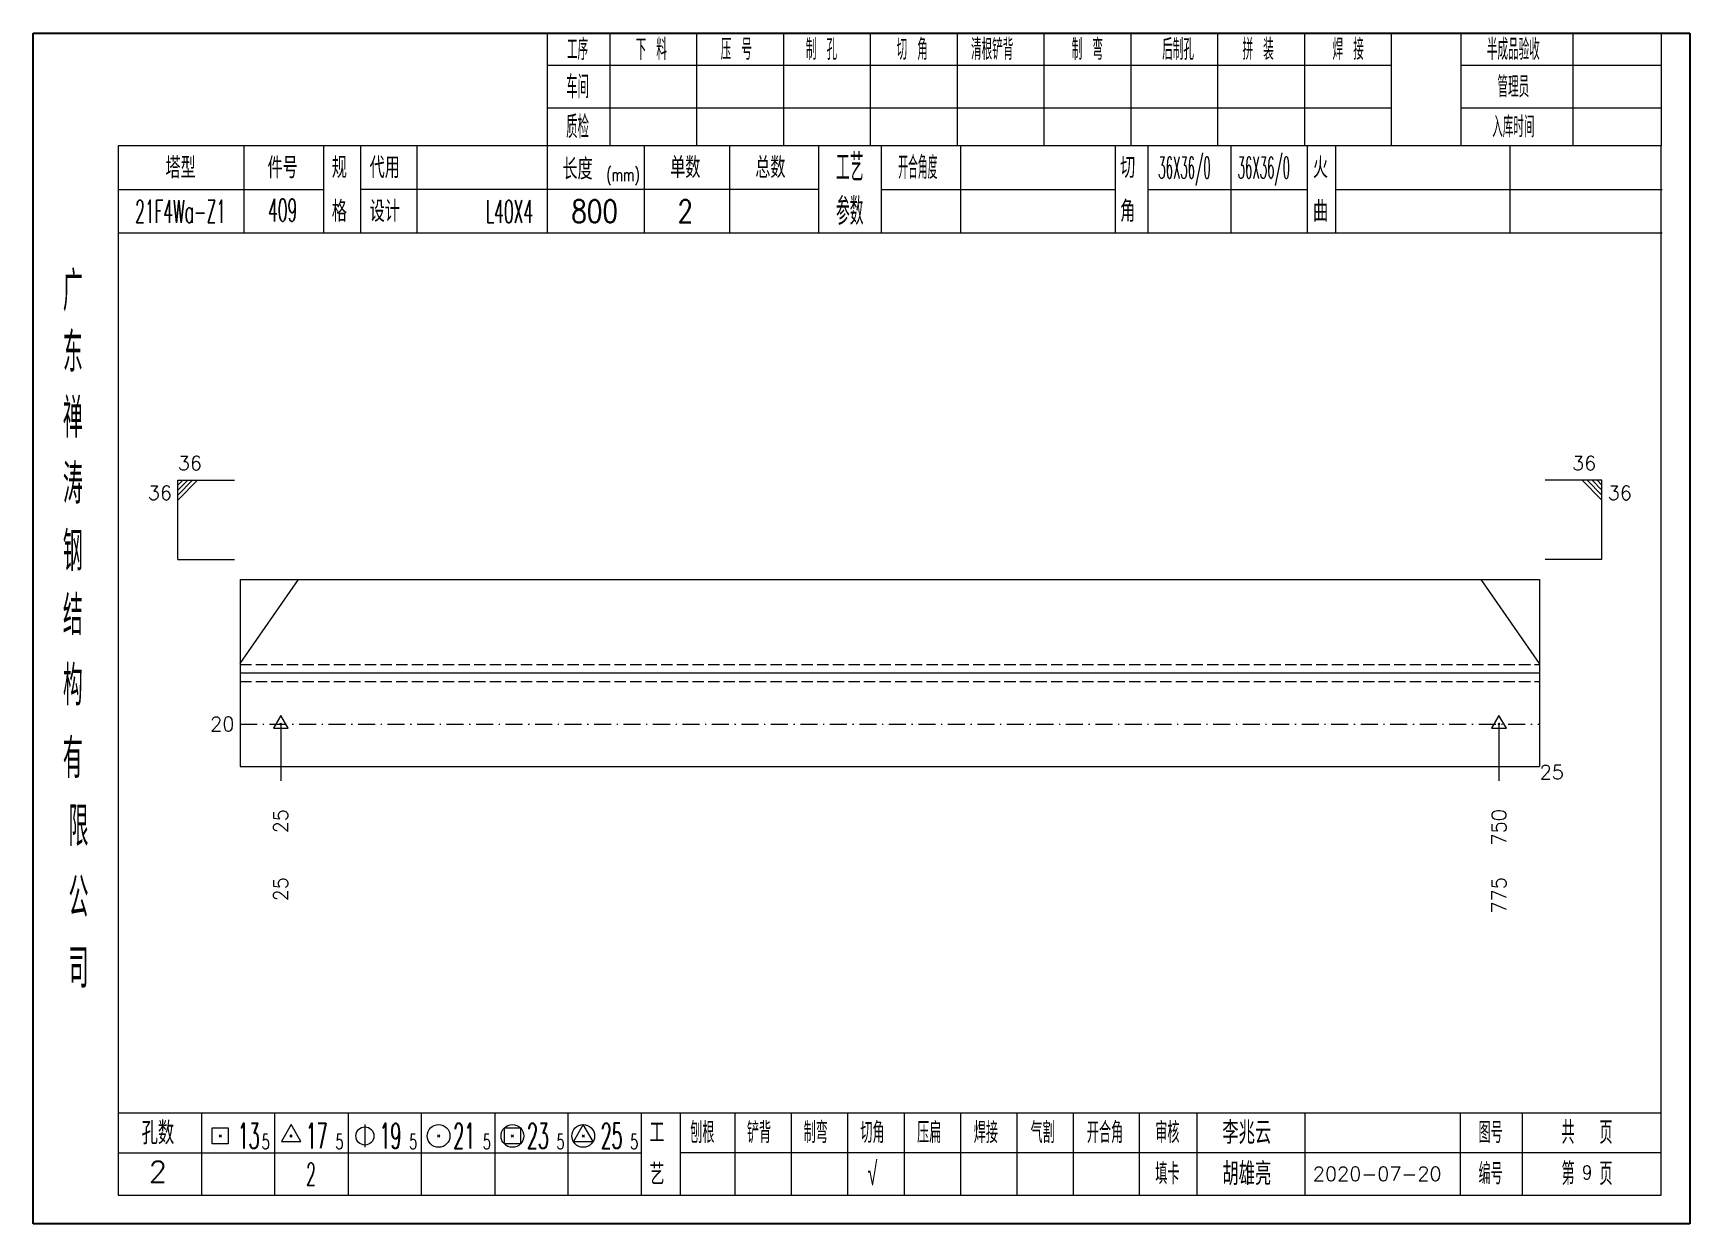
# Model space of a CAD drawing. Extents: x 1310 to 15542, y -76 to 8381.
# Drawn here: x 4013.5 to 4305.6, y 3663.8 to 3873.7 of the extents above; entities that cross this region are included whole.
import ezdxf
from ezdxf.enums import TextEntityAlignment as Align

# ---------------------------------------------------------------- set-up
doc = ezdxf.new("R2010")
doc.units = 0
doc.header["$MEASUREMENT"] = 0
doc.linetypes.add('一点画线', pattern=[5.2, 3, -1, 0.2, -1])
doc.linetypes.add('虚线', pattern=[2.75, 2, -0.75])
doc.layers.get('0').update_dxf_attribs({"linetype": 'CONTINUOUS', "lineweight": 25})
for name, color, linetype, lineweight in [('1', 7, 'CONTINUOUS', 25), ('4', 7, 'CONTINUOUS', 25), ('5', 7, 'CONTINUOUS', 25)]:
    doc.layers.add(name, color=color, linetype=linetype, lineweight=lineweight)
doc.styles.get("Standard").update_dxf_attribs({"font": 'simplex.shx', "width": 0.7, "height": 3, "bigfont": 'gbhzfs.shx'})

msp = doc.modelspace()

# ---------------------------------------------------------------- texts
at = {"color": 7, "linetype": 'Continuous', "lineweight": 13}
msp.add_text('36', height=2.5, dxfattribs=at).set_placement((4038.962, 3795.914), align=Align.BOTTOM_LEFT)
msp.add_text('36', height=2.5, dxfattribs=at).set_placement((4289.092, 3795.914), align=Align.BOTTOM_RIGHT)
msp.add_text('36', height=2.5, dxfattribs=at).set_placement((4037.962, 3793.914), align=Align.TOP_RIGHT)
msp.add_text('36', height=2.5, dxfattribs=at).set_placement((4291.092, 3793.914), align=Align.TOP_LEFT)
msp.add_text('20', height=2.5, dxfattribs=at).set_placement((4048.962, 3751.914), align=Align.MIDDLE_RIGHT)
at = {"layer": '1', "color": 7, "linetype": 'Continuous', "lineweight": 13}
msp.add_text('25', height=2.5, dxfattribs=at).set_placement((4279.092, 3743.414), align=Align.MIDDLE_LEFT)
at = {"layer": '1', "color": 8, "linetype": 'Continuous', "lineweight": 9}
for s, p in [('25', (4057.122, 3736.914)), ('750', (4271.931, 3736.914))]:
    msp.add_text(s, height=2.5, rotation=90, dxfattribs=at).set_placement(p, align=Align.MIDDLE_RIGHT)
at = {"layer": '1', "color": 7, "linetype": 'Continuous', "lineweight": 13}
for s, p in [('25', (4057.122, 3724.914)), ('775', (4271.931, 3724.914))]:
    msp.add_text(s, height=2.5, rotation=90, dxfattribs=at).set_placement(p, align=Align.MIDDLE_RIGHT)
at = {"layer": '4', "color": 1, "linetype": 'Continuous', "lineweight": 25}
for s, height, width, p in [('工序', 3.7, 0.7, (4109.462, 3870.871)), ('下 料', 3.7, 0.7, (4122.462, 3870.871)), ('压 号', 3.7, 0.7, (4137.462, 3870.871)), ('制 孔', 3.7, 0.7, (4152.462, 3870.871)), ('切 角', 3.7, 0.7, (4168.462, 3870.871)), ('清根铲背 ', 3.7, 0.7, (4183.462, 3870.871)), (' 制 弯', 3.7, 0.7, (4198.462, 3870.871)), (' 后制孔', 3.7, 0.7, (4214.462, 3870.871)), ('拼 装', 3.7, 0.7, (4229.462, 3870.871)), (' 焊 接', 3.7, 0.7, (4244.462, 3870.871)), ('半成品验收', 3.7, 0.7, (4274.462, 3870.871)), ('车间', 4, 0.7, (4109.462, 3864.271)), ('管理员', 3.7, 0.7, (4274.462, 3864.271)), ('质检', 4, 0.7, (4109.462, 3857.211)), ('入库时间', 3.7, 0.7, (4274.462, 3857.211)), ('(mm)', 2.24, 0.7, (4117.462, 3848.771)), ('工艺', 4.8, 0.7, (4157.462, 3850.031)), ('开合角度', 4, 0.6, (4169.462, 3850.031)), ('36X36/0', 3.8, 0.4, (4216.462, 3850.031)), ('36X36/0', 3.8, 0.4, (4230.462, 3850.031)), ('409', 4, 0.5, (4057.462, 3842.541)), ('参数', 4.8, 0.7, (4157.462, 3842.321)), ('21F4Wa-Z1', 4, 0.5, (4039.462, 3842.291)), ('L40X4', 4, 0.5, (4097.462, 3842.271)), ('800', 4, 0.8, (4112.462, 3842.321)), ('2', 4, 0.8, (4128.462, 3842.321)), ('广', 6.96, 0.7, (4020.462, 3828.241)), ('东', 6.96, 0.7, (4020.462, 3817.451)), ('禅', 6.96, 0.7, (4020.462, 3805.861)), ('涛', 6.96, 0.7, (4020.462, 3794.261)), ('钢', 6.96, 0.7, (4020.462, 3782.371)), ('结', 6.96, 0.7, (4020.462, 3771.061)), ('构', 6.96, 0.7, (4020.462, 3758.681)), ('有', 6.96, 0.7, (4020.462, 3745.871)), ('限', 6.96, 0.7, (4021.462, 3733.871)), ('公', 6.96, 0.7, (4021.462, 3721.331)), ('司', 6.96, 0.7, (4021.462, 3708.851)), ('13', 4.47, 0.5, (4051.462, 3679.271)), ('17', 4.47, 0.5, (4063.462, 3679.271)), ('19', 4.47, 0.5, (4076.462, 3679.271)), ('21', 4.47, 0.5, (4089.462, 3679.271)), ('23', 4.47, 0.5, (4102.462, 3679.271)), ('25', 4.47, 0.5, (4115.462, 3679.271)), ('刨根', 3.7, 0.8, (4131.462, 3679.871)), ('铲背', 3.7, 0.8, (4141.462, 3679.871)), ('制弯', 3.7, 0.8, (4151.462, 3679.871)), ('切角', 3.7, 0.8, (4161.462, 3679.871)), ('压扁', 3.7, 0.8, (4171.462, 3679.871)), ('焊接', 3.7, 0.8, (4181.462, 3679.871)), ('气割', 3.7, 0.8, (4191.462, 3679.871)), ('开合角', 3.7, 0.8, (4202.462, 3679.871)), ('审核', 3.7, 0.8, (4213.462, 3679.871)), ('图号', 3.7, 0.8, (4270.462, 3679.871)), ('共  页', 4, 0.8, (4287.462, 3679.871)), ('5', 2.68, 0.6, (4054.462, 3678.271)), ('5', 2.68, 0.6, (4067.462, 3678.271)), ('5', 2.68, 0.6, (4080.462, 3678.271)), ('5', 2.68, 0.6, (4093.462, 3678.271)), ('5', 2.68, 0.6, (4106.462, 3678.271)), ('5', 2.68, 0.6, (4119.462, 3678.271)), ('√', 4, 0.6, (4161.462, 3672.601)), ('第  页', 4, 0.8, (4287.462, 3672.601)), ('2', 4, 0.5, (4062.462, 3672.521)), ('填卡', 3.7, 0.8, (4213.462, 3672.601)), ('编号', 3.7, 0.8, (4270.462, 3672.601))]:
    msp.add_text(s, height=height, dxfattribs=dict(at, width=width)).set_placement(p, align=Align.MIDDLE_CENTER)
for s, height, p in [('塔型', 3.7, (4039.462, 3850.001)), ('件号', 3.7, (4057.462, 3850.001)), ('规', 3.7, (4067.462, 3850.031)), ('代用', 3.7, (4075.462, 3850.031)), ('长度', 3.7, (4109.462, 3849.771)), ('单数', 3.7, (4128.462, 3850.031)), ('总数', 3.7, (4143.462, 3850.031)), ('切', 3.7, (4206.462, 3850.031)), ('火', 3.7, (4240.462, 3850.031)), ('格', 3.7, (4067.462, 3842.321)), ('设计', 3.7, (4075.462, 3842.321)), ('角', 3.7, (4206.462, 3842.321)), ('曲', 3.7, (4240.462, 3842.321)), ('孔数', 4, (4035.462, 3679.791)), ('工', 3.7, (4123.462, 3679.871)), ('李兆云', 4, (4227.462, 3679.871)), ('胡雄亮', 4, (4227.462, 3672.601)), ('2', 3.7, (4035.462, 3672.961)), ('艺', 3.7, (4123.462, 3672.521)), ('2020-07-20', 2.5, (4250.462, 3672.601))]:
    msp.add_text(s, height=height, dxfattribs=at).set_placement(p, align=Align.MIDDLE_CENTER)
at = {"layer": '4', "color": 6, "linetype": 'Continuous', "lineweight": 25, "width": 0.8}
msp.add_text('9', height=2.5, dxfattribs=at).set_placement((4287.487, 3672.829), align=Align.MIDDLE_CENTER)

# ---------------------------------------------------------------- blocks, each defined once
blk = doc.blocks.new('孔17.5')
at = {"layer": '5', "color": 7, "linetype": 'Continuous', "lineweight": 13}
for p, q in [((0, 1), (-0.866, -0.5)), ((-0.1, -0.1), (0.1, 0.1)), ((0.1, -0.1), (-0.1, 0.1)), ((0.866, -0.5), (0, 1)), ((-0.866, -0.5), (0.866, -0.5))]:
    blk.add_line(p, q, dxfattribs=at)
blk = doc.blocks.new('CTJGK')
at = {"color": 6, "linetype": 'Continuous'}
for p, q in [((0, 209.97), (292.13, 209.97)), ((0, 0), (0, 209.97)), ((292.13, 209.97), (292.13, 0)), ((292.13, 0), (0, 0))]:
    blk.add_line(p, q, dxfattribs=at)

# ---------------------------------------------------------------- linework, layer by layer
at = {"color": 7, "linetype": 'Continuous', "lineweight": 13}
for p, q in [((4038.962, 3794.914), (4048.962, 3794.914)), ((4038.962, 3780.914), (4038.962, 3794.914)), ((4039.837, 3794.914), (4038.962, 3794.039)), ((4040.712, 3794.914), (4038.962, 3793.164)), ((4041.587, 3794.914), (4038.962, 3792.289)), ((4042.462, 3794.914), (4038.962, 3791.414)), ((4290.092, 3794.914), (4280.092, 3794.914)), ((4286.592, 3794.914), (4290.092, 3791.414)), ((4287.467, 3794.914), (4290.092, 3792.289)), ((4288.342, 3794.914), (4290.092, 3793.164)), ((4289.217, 3794.914), (4290.092, 3794.039)), ((4290.092, 3780.914), (4290.092, 3794.914)), ((4038.962, 3780.914), (4048.962, 3780.914)), ((4290.092, 3780.914), (4280.092, 3780.914)), ((4049.962, 3762.564), (4060.273, 3777.414)), ((4279.092, 3762.564), (4268.781, 3777.414)), ((4057.122, 3751.914), (4057.122, 3741.914)), ((4271.931, 3751.914), (4271.931, 3741.914))]:
    msp.add_line(p, q, dxfattribs=at)
at = {"color": 7, "linetype": 'Continuous', "lineweight": 18}
for p, q in [((4049.962, 3777.414), (4049.962, 3744.414)), ((4049.962, 3777.414), (4279.092, 3777.414)), ((4279.092, 3777.414), (4279.092, 3744.414)), ((4049.962, 3760.914), (4279.092, 3760.914))]:
    msp.add_line(p, q, dxfattribs=at)
at = {"color": 1, "linetype": '虚线', "lineweight": 18}
for p, q in [((4049.962, 3762.414), (4279.092, 3762.414)), ((4049.962, 3759.414), (4279.092, 3759.414))]:
    msp.add_line(p, q, dxfattribs=at)
at = {"color": 3, "linetype": '一点画线', "lineweight": 13}
msp.add_line((4049.962, 3751.914), (4279.092, 3751.914), dxfattribs=at)
at = {"layer": '1', "color": 7, "linetype": 'Continuous', "lineweight": 18}
msp.add_line((4049.962, 3744.414), (4279.092, 3744.414), dxfattribs=at)
at = {"layer": '4', "color": 1, "linetype": 'Continuous', "lineweight": 18}
for p, q in [((4013.462, 3873.741), (4013.462, 3663.771)), ((4305.592, 3873.741), (4013.462, 3873.741)), ((4104.092, 3873.741), (4104.092, 3853.901)), ((4115.122, 3873.741), (4115.122, 3853.881)), ((4130.432, 3873.741), (4130.432, 3853.881)), ((4145.752, 3873.741), (4145.752, 3853.881)), ((4161.062, 3873.741), (4161.062, 3853.881)), ((4176.372, 3873.741), (4176.372, 3853.881)), ((4191.682, 3873.741), (4191.682, 3853.881)), ((4207.002, 3873.741), (4207.002, 3853.881)), ((4222.312, 3873.741), (4222.312, 3853.881)), ((4237.622, 3873.741), (4237.622, 3853.881)), ((4252.932, 3873.741), (4252.932, 3853.901)), ((4252.932, 3873.741), (4252.932, 3853.881)), ((4265.212, 3873.741), (4265.212, 3853.881)), ((4284.962, 3873.741), (4284.962, 3853.881)), ((4300.542, 3873.741), (4300.542, 3853.881)), ((4305.592, 3843.941), (4305.592, 3873.741)), ((4252.932, 3868.011), (4104.092, 3868.011)), ((4300.542, 3868.011), (4265.212, 3868.011)), ((4252.932, 3860.531), (4104.092, 3860.531)), ((4300.542, 3860.531), (4265.212, 3860.531)), ((4028.472, 3853.881), (4028.472, 3668.821)), ((4300.542, 3853.881), (4028.472, 3853.881)), ((4050.592, 3853.891), (4050.592, 3838.471)), ((4064.742, 3838.471), (4064.742, 3853.881)), ((4071.242, 3838.471), (4071.242, 3853.881)), ((4081.112, 3853.881), (4081.112, 3838.471)), ((4104.092, 3853.901), (4104.092, 3838.471)), ((4121.212, 3853.881), (4121.212, 3838.471)), ((4136.262, 3853.881), (4136.262, 3838.471)), ((4151.962, 3853.881), (4151.962, 3838.471)), ((4163.022, 3853.881), (4163.022, 3838.471)), ((4176.972, 3853.881), (4176.972, 3838.471)), ((4204.272, 3853.881), (4204.272, 3838.471)), ((4210.032, 3853.881), (4210.032, 3838.471)), ((4224.652, 3853.881), (4224.652, 3838.471)), ((4238.112, 3853.881), (4238.112, 3838.471)), ((4243.102, 3853.881), (4243.102, 3838.471)), ((4273.842, 3853.881), (4273.842, 3838.471)), ((4300.542, 3668.821), (4300.542, 3853.881)), ((4064.742, 3846.121), (4028.472, 3846.121)), ((4151.962, 3846.171), (4071.242, 3846.171)), ((4163.022, 3846.171), (4204.272, 3846.171)), ((4210.032, 3846.171), (4238.112, 3846.171)), ((4243.102, 3846.171), (4300.722, 3846.171)), ((4305.592, 3663.771), (4305.592, 3843.941)), ((4300.722, 3838.471), (4028.472, 3838.471)), ((4028.472, 3683.351), (4300.542, 3683.351)), ((4043.162, 3683.351), (4043.162, 3668.821)), ((4056.092, 3668.821), (4056.092, 3683.351)), ((4069.022, 3683.351), (4069.022, 3668.821)), ((4081.942, 3668.821), (4081.942, 3683.351)), ((4094.872, 3683.351), (4094.872, 3668.821)), ((4107.802, 3668.821), (4107.802, 3683.351)), ((4120.722, 3668.821), (4120.722, 3683.351)), ((4127.592, 3668.821), (4127.592, 3683.351)), ((4137.252, 3668.821), (4137.252, 3683.351)), ((4147.192, 3668.821), (4147.192, 3683.351)), ((4157.132, 3668.821), (4157.132, 3683.351)), ((4167.082, 3668.821), (4167.082, 3683.351)), ((4177.022, 3668.821), (4177.022, 3683.351)), ((4186.962, 3668.821), (4186.962, 3683.351)), ((4196.912, 3668.821), (4196.912, 3683.351)), ((4208.552, 3668.821), (4208.552, 3683.351)), ((4218.702, 3668.821), (4218.702, 3683.351)), ((4237.762, 3668.821), (4237.762, 3683.351)), ((4265.142, 3668.821), (4265.142, 3683.351)), ((4276.102, 3668.821), (4276.102, 3683.351)), ((4120.722, 3676.221), (4028.472, 3676.221)), ((4127.552, 3676.381), (4300.542, 3676.381)), ((4028.472, 3668.821), (4300.542, 3668.821)), ((4013.462, 3663.771), (4305.592, 3663.771))]:
    msp.add_line(p, q, dxfattribs=at)
at = {"layer": '4', "color": 7, "linetype": 'Continuous', "lineweight": 13}
for p, q in [((4058.962, 3681.271), (4057.23, 3678.271)), ((4060.694, 3678.271), (4058.962, 3681.271)), ((4071.962, 3681.271), (4071.962, 3677.271)), ((4110.462, 3681.271), (4108.73, 3678.271)), ((4112.194, 3678.271), (4110.462, 3681.271)), ((4045.048, 3677.857), (4045.048, 3680.685)), ((4045.048, 3680.685), (4047.876, 3680.685)), ((4046.262, 3679.071), (4046.662, 3679.471)), ((4046.662, 3679.071), (4046.262, 3679.471)), ((4047.876, 3680.685), (4047.876, 3677.857)), ((4057.23, 3678.271), (4060.694, 3678.271)), ((4058.762, 3679.071), (4059.162, 3679.471)), ((4059.162, 3679.071), (4058.762, 3679.471)), ((4084.762, 3679.071), (4085.162, 3679.471)), ((4085.162, 3679.071), (4084.762, 3679.471)), ((4096.548, 3677.857), (4096.548, 3680.685)), ((4096.548, 3680.685), (4099.376, 3680.685)), ((4097.762, 3679.071), (4098.162, 3679.471)), ((4098.162, 3679.071), (4097.762, 3679.471)), ((4099.376, 3680.685), (4099.376, 3677.857)), ((4108.73, 3678.271), (4112.194, 3678.271)), ((4110.262, 3679.071), (4110.662, 3679.471)), ((4110.662, 3679.071), (4110.262, 3679.471)), ((4047.876, 3677.857), (4045.048, 3677.857)), ((4099.376, 3677.857), (4096.548, 3677.857))]:
    msp.add_line(p, q, dxfattribs=at)
for centre, radius in [((4071.962, 3679.271), 1.6), ((4084.962, 3679.271), 2), ((4097.962, 3679.271), 2), ((4110.462, 3679.271), 2)]:
    msp.add_circle(centre, radius, dxfattribs=at)

# ---------------------------------------------------------------- block references
at = {"color": 0, "linetype": 'Continuous'}
msp.add_blockref('CTJGK', (4013.462, 3663.771), dxfattribs=at)
at = {"layer": '1', "color": 8, "linetype": 'Continuous', "lineweight": 9, "xscale": 1.5, "yscale": 1.5, "zscale": 1.5}
for p in [(4057.122, 3751.914), (4271.931, 3751.914)]:
    msp.add_blockref('孔17.5', p, dxfattribs=at)

msp.set_redraw_order([(e.dxf.handle, doc.entitydb.next_handle()) for e in msp.query("TEXT MTEXT ATTDEF DIMENSION ARC_DIMENSION")])  # texts and dimensions are drawn at this point

doc.saveas('drawing.dxf')
